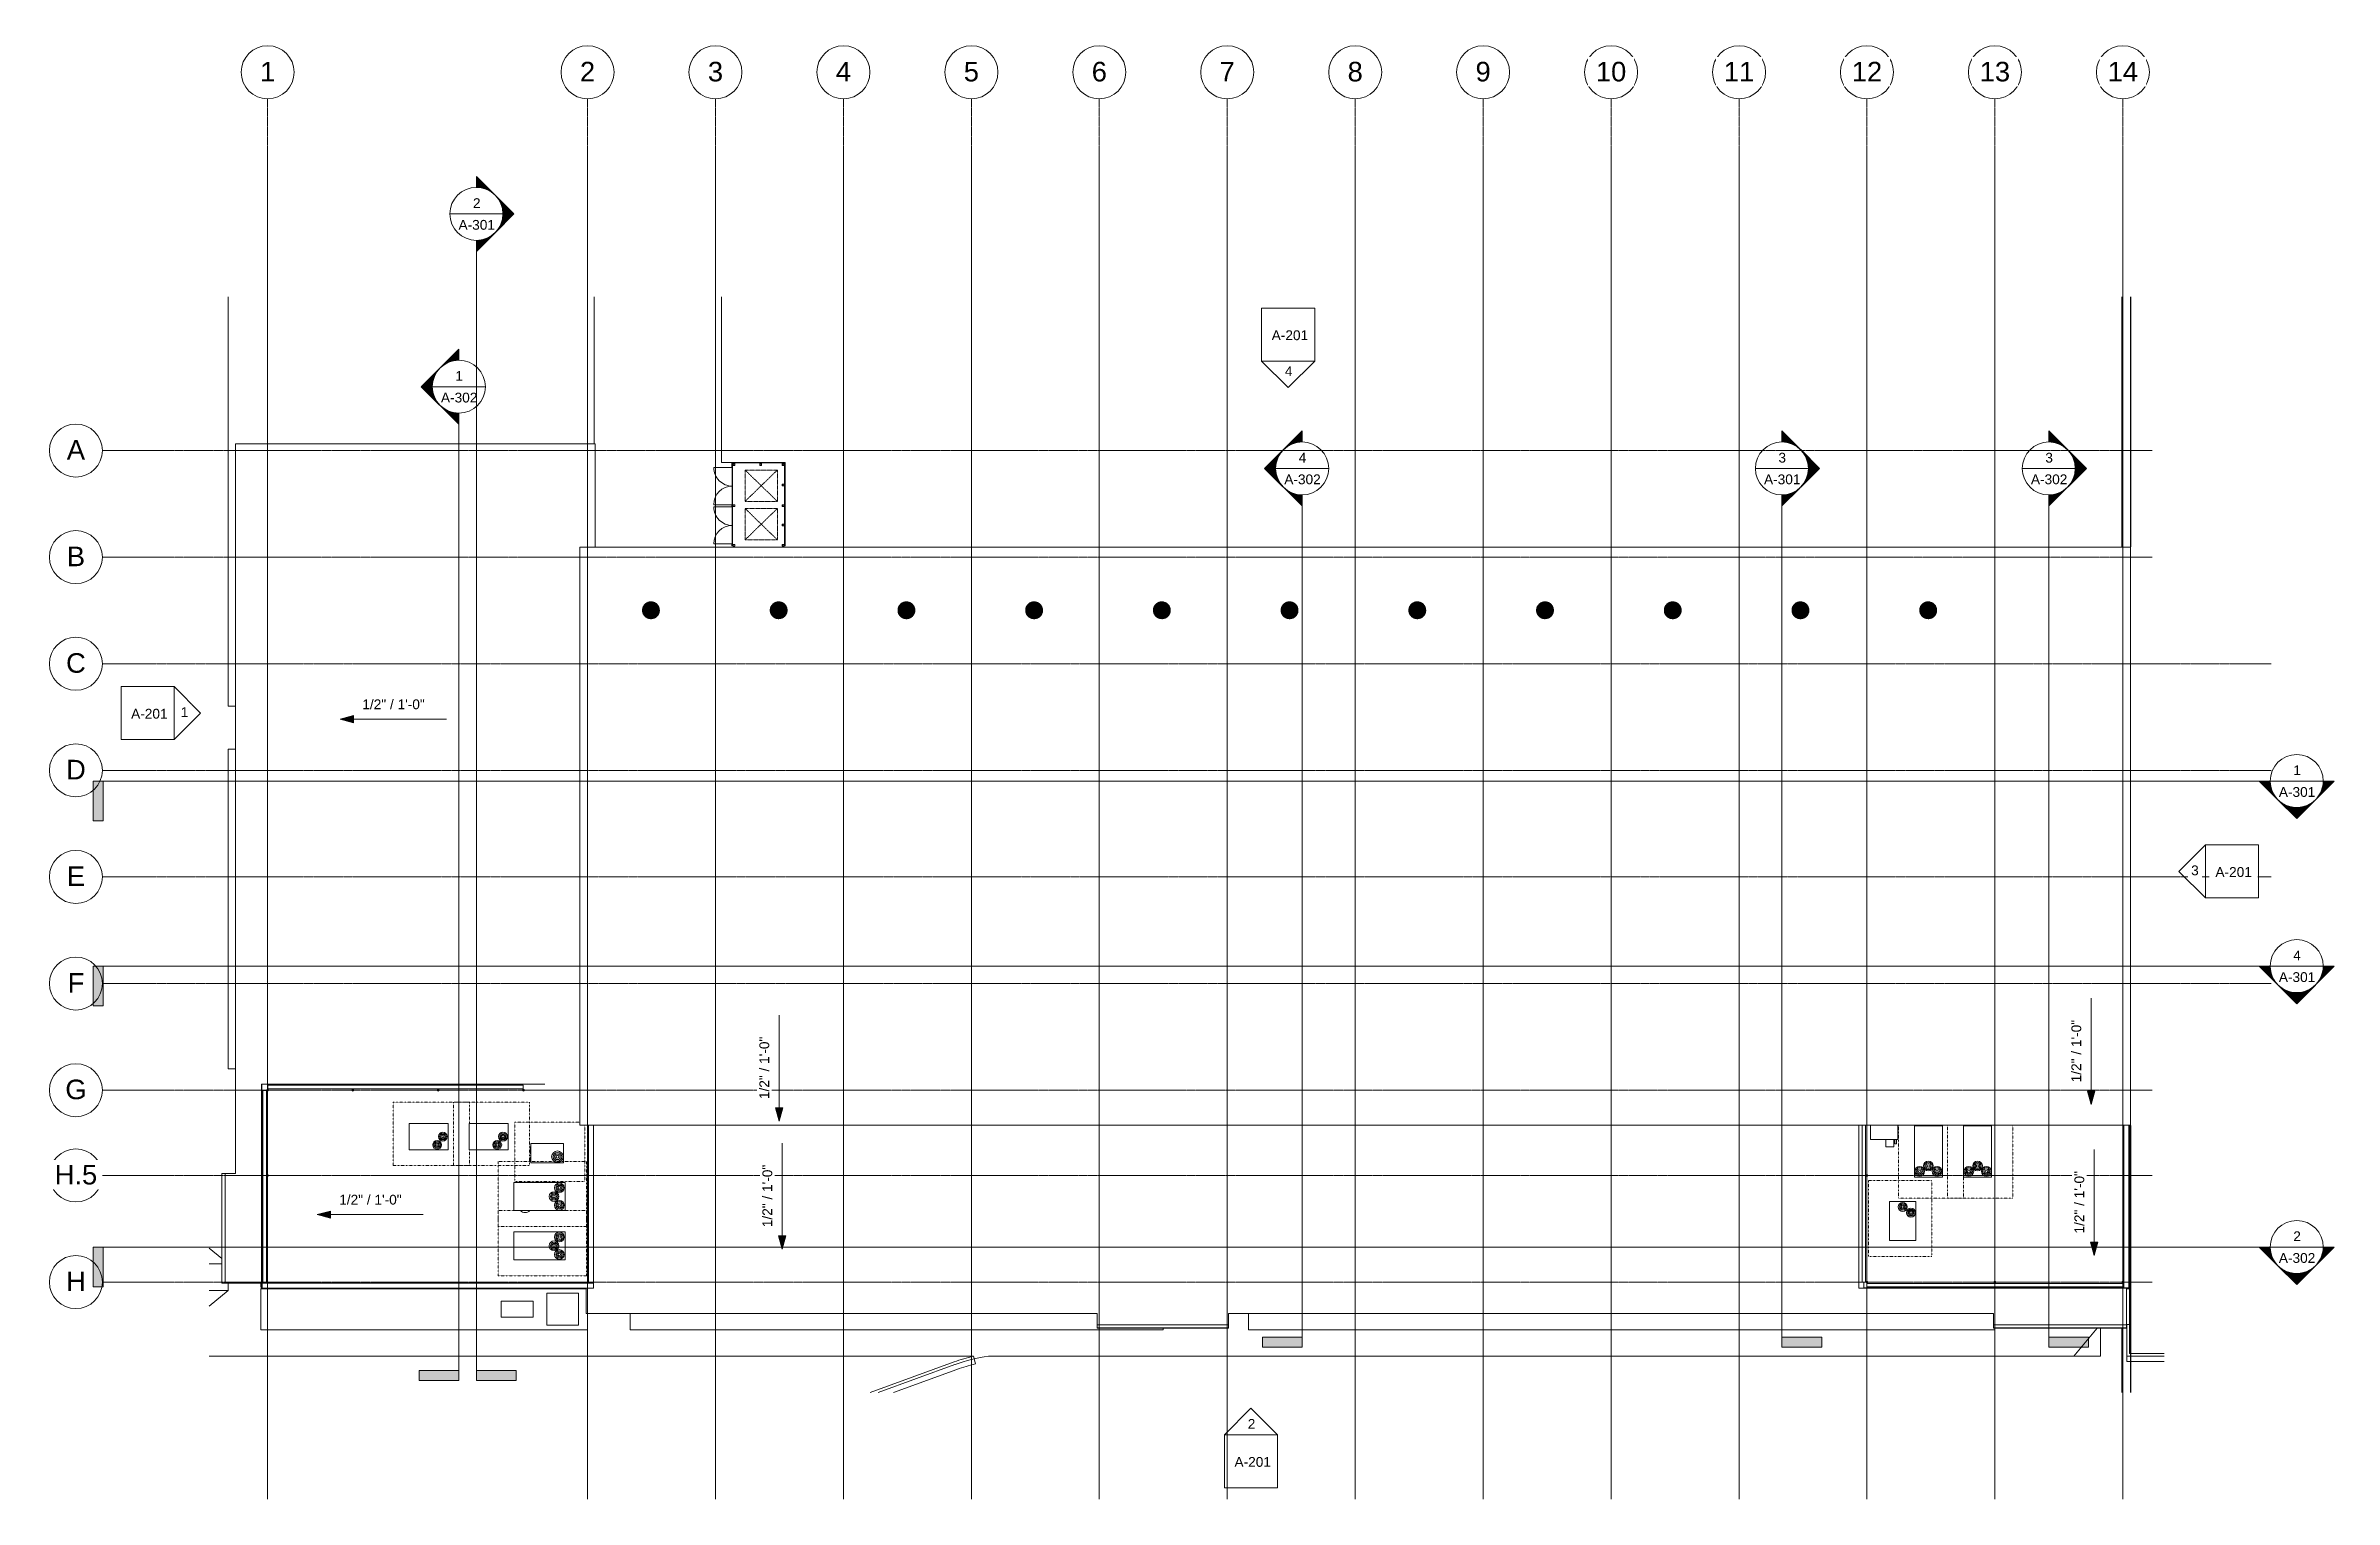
# Model space of a CAD drawing. Header units: inches. Extents: x 21571 to 32399, y -23276 to -19987.
# Drawn here: x 21571 to 26749, y -23276 to -19987 of the extents above; entities that cross this region are included whole.
import ezdxf

# ---------------------------------------------------------------- set-up
doc = ezdxf.new("R2010")
doc.units = ezdxf.units.IN
doc.header["$MEASUREMENT"] = 0
for name, pattern in [('Dash dot', [0.625, 0.25, -0.1875, 0, -0.1875]), ('Grid Line 1_2_', [0.875, 0.5, -0.125, 0.125, -0.125]), ('Hidden', [0.28125, 0.1875, -0.09375]), ('Hidden 1_8_', [0.1875, 0.125, -0.0625])]:
    doc.linetypes.add(name, pattern=pattern)
for name, color, linetype, lineweight in [('A-DETL-HDLN', 90, 'Hidden 1_8_', 9), ('A-DOOR', 31, 'Continuous', 9), ('A-FLOR-OTLN', 90, 'Continuous', 9), ('A-GENM', 13, 'Continuous', 9), ('A-GLAZ-CWMG', 51, 'Continuous', 9), ('A-PROP-SBCK', 71, 'Hidden', 25), ('A-ROOF', 132, 'Continuous', 9), ('A-ROOF-OTLN', 132, 'Continuous', 9), ('C-BLDG-PADS', 91, 'Continuous', 9), ('C-TOPO', 7, 'Continuous', 9), ('Conc', 7, 'Continuous', 9), ('E-ELEC-EQPM', 71, 'Continuous', 9), ('EOP-PR', 4, 'Continuous', 9), ('G-ANNO-DIMS', 111, 'Continuous', 9), ('G-ANNO-SYMB', 111, 'Continuous', 9), ('L-SITE-WALL', 31, 'Continuous', 9), ('M-EQPM', 50, 'Continuous', 9), ('M-HVAC-DUCT-ANNO', 70, 'Continuous', 9), ('S-BEAM', 12, 'Continuous', 9), ('S-COLS', 52, 'Continuous', 9), ('S-GRID', 1, 'Continuous', 9), ('S-GRID-IDEN', 1, 'Continuous', 9)]:
    doc.layers.add(name, color=color, linetype=linetype, lineweight=lineweight)
doc.styles.add('Arial', font='arial.ttf', dxfattribs={"height": 44.258982})
doc.styles.add('Arial_1', font='arial.ttf', dxfattribs={"height": 22.129491})

msp = doc.modelspace()

# ---------------------------------------------------------------- texts
at = {"layer": 'G-ANNO-DIMS', "char_height": 22.129, "width": 168.21, "attachment_point": 1, "line_spacing_factor": 0.938532, "style": 'Arial_1', "bg_fill": 3, "box_fill_scale": 1.25, "bg_fill_color": 0, "bg_fill_transparency": 0}
for insert in [(22286.8, -21465.8), (22234.5, -22586.8)]:
    msp.add_mtext('1/2" / 1\'-0"', dxfattribs=dict(at, insert=insert))
at = {"layer": 'G-ANNO-SYMB', "attachment_point": 2, "line_spacing_factor": 0.938532, "style": 'Arial_1'}
for s, insert, char_height, width in [('2', (22545.7, -20331.7), 22.1, 20.52), ('A-301', (22545.7, -20380.8), 22.13, 98.28), ('1', (22505.9, -20722.7), 22.1, 20.52), ('A-302', (22505.9, -20771.7), 22.13, 98.28), ('4', (24414.2, -20907.7), 22.1, 20.52), ('3', (25499.7, -20907.7), 22.1, 20.52), ('3', (26103.6, -20907.7), 22.1, 20.52), ('A-302', (24414.2, -20956.7), 22.13, 98.28), ('A-301', (25499.7, -20956.7), 22.13, 98.28), ('A-302', (26103.6, -20956.7), 22.13, 98.28), ('1', (26664.6, -21615.1), 22.1, 20.52), ('A-301', (26664.6, -21664.2), 22.13, 98.28), ('4', (26664.6, -22034), 22.1, 20.52), ('A-301', (26664.6, -22083.1), 22.13, 98.28), ('2', (26664.6, -22669.6), 22.1, 20.52), ('A-302', (26664.6, -22718.7), 22.13, 98.28)]:
    msp.add_mtext(s, dxfattribs=dict(at, insert=insert, char_height=char_height, width=width))

# ---------------------------------------------------------------- blocks, each defined once
blk = doc.blocks.new('turbine vent - turbine vent-625927-Roof Plan')
at = {"layer": 'A-GENM'}
for points in [[(25829.9, -21283.1), (25829.9, -21245.1), (25827.1, -21245.3), (25823.7, -21246.1), (25820.9, -21247.4), (25818.4, -21249.1), (25816.9, -21250.2), (25814.7, -21252.6), (25813.5, -21254.5), (25812.3, -21256.9), (25811.6, -21259), (25811.1, -21262), (25810.9, -21264.1), (25811.1, -21266.5), (25811.9, -21270.1), (25812.5, -21271.7), (25813.6, -21273.8), (25815.5, -21276.4), (25816.5, -21277.4), (25819, -21279.6), (25820.8, -21280.7), (25823.9, -21282.1), (25826.4, -21282.7), (25828.3, -21282.9)], [(25829.9, -21283.1), (25833.4, -21282.7), (25836.8, -21281.7), (25838.9, -21280.7), (25841, -21279.4), (25843.9, -21276.8), (25845, -21275.6), (25846.5, -21273.2), (25847.5, -21271.1), (25848.2, -21269.1), (25848.7, -21267), (25848.9, -21264.1), (25848.7, -21261.6), (25848, -21258.5), (25846.9, -21255.8), (25846.2, -21254.4), (25844.8, -21252.3), (25842.2, -21249.7), (25841, -21248.7), (25838.7, -21247.3), (25835.6, -21246), (25832.5, -21245.3), (25829.9, -21245.1), (25829.9, -21282.9)]]:
    blk.add_hatch(color=256, dxfattribs=at).paths.add_polyline_path(points, flags=0)
at = {"layer": 'A-GENM', "flags": 128}
for points in [[(25829.9, -21245.1), (25829.1, -21245.1), (25828.4, -21245.1), (25827.6, -21245.2), (25826.9, -21245.3), (25826.1, -21245.5), (25825.4, -21245.6), (25824.6, -21245.8), (25823.9, -21246), (25823.2, -21246.3), (25822.5, -21246.6), (25821.8, -21246.9), (25821.1, -21247.2), (25820.5, -21247.6), (25819.8, -21248), (25819.2, -21248.4), (25818.5, -21248.8), (25817.9, -21249.3), (25817.4, -21249.8), (25816.8, -21250.3), (25816.3, -21250.8), (25815.7, -21251.4), (25815.3, -21252), (25814.8, -21252.6), (25814.3, -21253.2), (25813.9, -21253.8), (25813.5, -21254.5), (25813.1, -21255.1), (25812.8, -21255.8), (25812.5, -21256.5), (25812.2, -21257.2), (25811.9, -21257.9), (25811.7, -21258.6), (25811.5, -21259.4), (25811.3, -21260.1), (25811.2, -21260.8), (25811.1, -21261.6), (25811, -21262.4), (25810.9, -21263.1), (25810.9, -21263.9), (25810.9, -21264.6), (25810.9, -21265.4), (25811, -21266.1), (25811.1, -21266.9), (25811.2, -21267.7), (25811.4, -21268.4), (25811.6, -21269.1), (25811.8, -21269.9), (25812, -21270.6), (25812.3, -21271.3), (25812.6, -21272), (25812.9, -21272.7), (25813.3, -21273.3), (25813.7, -21274), (25814.1, -21274.6), (25814.5, -21275.3), (25815, -21275.9), (25815.5, -21276.5), (25816, -21277), (25816.5, -21277.6), (25817.1, -21278.1), (25817.6, -21278.6), (25818.2, -21279.1), (25818.8, -21279.5), (25819.5, -21280), (25820.1, -21280.4), (25820.8, -21280.7), (25821.4, -21281.1), (25822.1, -21281.4), (25822.8, -21281.7), (25823.5, -21282), (25824.3, -21282.2), (25825, -21282.4), (25825.7, -21282.6), (25826.5, -21282.8), (25827.2, -21282.9), (25828, -21283), (25828.7, -21283), (25829.5, -21283.1), (25829.9, -21283.1)], [(25829.9, -21283.1), (25830.6, -21283.1), (25831.4, -21283), (25832.2, -21282.9), (25832.9, -21282.8), (25833.7, -21282.7), (25834.4, -21282.5), (25835.1, -21282.3), (25835.9, -21282.1), (25836.6, -21281.9), (25837.3, -21281.6), (25838, -21281.3), (25838.7, -21280.9), (25839.3, -21280.6), (25840, -21280.2), (25840.6, -21279.8), (25841.2, -21279.3), (25841.8, -21278.9), (25842.4, -21278.4), (25843, -21277.9), (25843.5, -21277.3), (25844, -21276.8), (25844.5, -21276.2), (25845, -21275.6), (25845.5, -21275), (25845.9, -21274.3), (25846.3, -21273.7), (25846.6, -21273), (25847, -21272.4), (25847.3, -21271.7), (25847.6, -21271), (25847.9, -21270.3), (25848.1, -21269.5), (25848.3, -21268.8), (25848.5, -21268.1), (25848.6, -21267.3), (25848.7, -21266.6), (25848.8, -21265.8), (25848.9, -21265), (25848.9, -21264.3), (25848.9, -21263.5), (25848.8, -21262.8), (25848.8, -21262), (25848.7, -21261.2), (25848.6, -21260.5), (25848.4, -21259.8), (25848.2, -21259), (25848, -21258.3), (25847.7, -21257.6), (25847.5, -21256.9), (25847.2, -21256.2), (25846.8, -21255.5), (25846.5, -21254.8), (25846.1, -21254.2), (25845.7, -21253.5), (25845.2, -21252.9), (25844.8, -21252.3), (25844.3, -21251.7), (25843.8, -21251.1), (25843.3, -21250.6), (25842.7, -21250.1), (25842.1, -21249.6), (25841.6, -21249.1), (25840.9, -21248.6), (25840.3, -21248.2), (25839.7, -21247.8), (25839, -21247.4), (25838.3, -21247.1), (25837.7, -21246.7), (25837, -21246.4), (25836.3, -21246.2), (25835.5, -21245.9), (25834.8, -21245.7), (25834.1, -21245.5), (25833.3, -21245.4), (25832.6, -21245.3), (25831.8, -21245.2), (25831.1, -21245.1), (25830.3, -21245.1), (25829.9, -21245.1)]]:
    blk.add_lwpolyline(points, dxfattribs=at)
blk = doc.blocks.new('Carrier_48TC_Standard_Efficiency_Gas_Heat_Electric_Cooling_Packaged_Rooftop_Unit_3_to_15_nominal_tons - 15 ton 48TC__16-873539-Roof Plan')
at = {"layer": 'M-EQPM', "linetype": 'Dash dot'}
for p, q in [((-105.9, -79.7), (-105.9, 67.7)), ((-105.9, 67.7), (59.6, 67.7)), ((59.6, -79.7), (-105.9, -79.7))]:
    blk.add_line(p, q, dxfattribs=at)
at = {"layer": 'M-EQPM'}
for p, q in [((57.9, 31.7), (-57.9, 31.7)), ((-57.9, 31.7), (-57.9, -31.7)), ((57.9, -31.7), (57.9, 31.7)), ((58.1, 27.3), (57.9, 27.3)), ((57.9, 15.4), (58.1, 15.4)), ((58.1, 10.3), (57.9, 10.3)), ((57.9, 9.3), (58.1, 9.3)), ((58.1, 6.7), (57.9, 6.7)), ((58.1, 27.3), (58.1, 15.4)), ((58.1, 9.3), (58.1, 10.3)), ((58.1, 10.3), (58.1, 9.3)), ((58.1, 6.7), (58.1, -25.1)), ((-57.9, -31.7), (57.9, -31.7)), ((57.9, -25.1), (58.1, -25.1))]:
    blk.add_line(p, q, dxfattribs=at)
for centre, radius in [((-44.9, 19.7), 11), ((-44.9, 19.7), 8.25), ((-44.9, 19.7), 5.5), ((-44.9, 19.7), 2.75), ((-32.9, 0), 11), ((-32.9, 0), 8.25), ((-32.9, 0), 5.5), ((-32.9, 0), 2.75), ((-44.9, -19.7), 11), ((-44.9, -19.7), 8.25), ((-44.9, -19.7), 5.5), ((-44.9, -19.7), 2.75)]:
    blk.add_circle(centre, radius, dxfattribs=at)
blk = doc.blocks.new('Rectangular Mullion - Rectangular Mullion 1-827989-Roof Plan')
at = {"layer": 'A-GLAZ-CWMG'}
blk.add_line((26285.5, -22799.4), (26278.4, -22799.4), dxfattribs=at)
blk = doc.blocks.new('Rectangular Mullion - Rectangular Mullion 1-827988-Roof Plan')
at = {"layer": 'A-GLAZ-CWMG'}
for p, q in [((26285.5, -22797.4), (26284, -22797.4)), ((26285.5, -22796.4), (26285.5, -22797.4))]:
    blk.add_line(p, q, dxfattribs=at)
blk = doc.blocks.new('Rectangular Mullion - Rectangular Mullion 1-769201-Roof Plan')
at = {"layer": 'A-GLAZ-CWMG'}
blk.add_line((26285.5, -22724), (26285.5, -22760.2), dxfattribs=at)
blk = doc.blocks.new('Rectangular Mullion - Rectangular Mullion 1-779532-Roof Plan')
at = {"layer": 'A-GLAZ-CWMG'}
for p, q in [((26284, -22687.9), (26285.5, -22687.9)), ((26285.5, -22687.9), (26285.5, -22724))]:
    blk.add_line(p, q, dxfattribs=at)
blk = doc.blocks.new('Rectangular Mullion - Rectangular Mullion 1-1006469-Roof Plan')
at = {"layer": 'A-GLAZ-CWMG'}
for p, q in [((22057.5, -22795.4), (22057.5, -22786.7)), ((22059, -22795.4), (22057.5, -22795.4)), ((22059.9, -22795.4), (22059.3, -22795.4))]:
    blk.add_line(p, q, dxfattribs=at)
blk = doc.blocks.new('HSS-Round Hollow Structural Section-Column - HSS4X0_220-947151-Roof Plan')
at = {"layer": 'S-COLS'}
for radius, start, end in [(2, 0, 180), (2, 180, 0), (1.8, 0, 180), (1.8, 180, 0)]:
    blk.add_arc((0, 0), radius, start, end, dxfattribs=at)
blk = doc.blocks.new('Girt_C - 8_D-947122-Roof Plan')
at = {"layer": 'S-BEAM'}
for p, q in [((22651.1, -22339.1), (22073.1, -22339.1)), ((22073.1, -22339.2), (22073.1, -22339.1)), ((22073.1, -22346.9), (22073.1, -22339.2)), ((22073.1, -22347.1), (22073.1, -22346.9)), ((22073.1, -22347.1), (22651.1, -22347.1)), ((22651.1, -22339.1), (22651.1, -22339.2)), ((22651.1, -22339.2), (22651.1, -22346.9)), ((22651.1, -22346.9), (22651.1, -22347.1))]:
    blk.add_line(p, q, dxfattribs=at)
blk = doc.blocks.new('Girt_C - 8_D-948458-Roof Plan')
at = {"layer": 'S-BEAM'}
for p, q in [((22061.6, -22350.6), (22061.6, -22786.7)), ((22061.6, -22350.6), (22061.8, -22350.6)), ((22061.8, -22350.6), (22069.5, -22350.6)), ((22069.5, -22350.6), (22069.6, -22350.6)), ((22069.6, -22786.7), (22069.6, -22350.6))]:
    blk.add_line(p, q, dxfattribs=at)
blk = doc.blocks.new('Carrier_48TC_Standard_Efficiency_Gas_Heat_Electric_Cooling_Packaged_Rooftop_Unit_3_to_15_nominal_tons - 15 ton 48TC__16-V1-Roof Plan')
at = {"layer": 'M-EQPM', "linetype": 'Dash dot'}
for p, q in [((-105.9, -79.7), (-105.9, 67.7)), ((-105.9, 67.7), (93.9, 67.7)), ((93.9, 67.7), (93.9, -79.7)), ((93.9, -79.7), (-105.9, -79.7))]:
    blk.add_line(p, q, dxfattribs=at)
at = {"layer": 'M-EQPM'}
for p, q in [((57.9, 31.7), (-57.9, 31.7)), ((-57.9, 31.7), (-57.9, -31.7)), ((57.9, -31.7), (57.9, 31.7)), ((58.1, 27.3), (57.9, 27.3)), ((57.9, 15.4), (58.1, 15.4)), ((58.1, 10.3), (57.9, 10.3)), ((57.9, 9.3), (58.1, 9.3)), ((58.1, 6.7), (57.9, 6.7)), ((58.1, 27.3), (58.1, 15.4)), ((58.1, 9.3), (58.1, 10.3)), ((58.1, 10.3), (58.1, 9.3)), ((58.1, 6.7), (58.1, -25.1)), ((-57.9, -31.7), (57.9, -31.7)), ((57.9, -25.1), (58.1, -25.1))]:
    blk.add_line(p, q, dxfattribs=at)
for centre, radius in [((-44.9, 19.7), 11), ((-44.9, 19.7), 8.25), ((-44.9, 19.7), 5.5), ((-44.9, 19.7), 2.75), ((-32.9, 0), 11), ((-32.9, 0), 8.25), ((-32.9, 0), 5.5), ((-32.9, 0), 2.75), ((-44.9, -19.7), 11), ((-44.9, -19.7), 8.25), ((-44.9, -19.7), 5.5), ((-44.9, -19.7), 2.75)]:
    blk.add_circle(centre, radius, dxfattribs=at)
blk = doc.blocks.new('Carrier_48TC_Standard_Efficiency_Gas_Heat_Electric_Cooling_Packaged_Rooftop_Unit_3_to_15_nominal_tons - 7_5 ton 48TC__08-873531-Roof Plan')
at = {"layer": 'M-EQPM', "linetype": 'Dash dot'}
for p, q in [((-92.1, 29.7), (-92.1, 65.7)), ((-92.1, 65.7), (80.1, 65.7)), ((80.1, 65.7), (80.1, -77.8)), ((-92.1, -77.8), (-92.1, -29.8)), ((80.1, -77.8), (-92.1, -77.8))]:
    blk.add_line(p, q, dxfattribs=at)
at = {"layer": 'M-EQPM'}
for p, q in [((44.1, 29.7), (-44.1, 29.7)), ((-44.1, 29.7), (-44.1, -29.8)), ((44.1, -29.8), (44.1, 29.7)), ((44.2, 24.7), (44.1, 24.7)), ((44.1, 12.1), (44.2, 12.1)), ((44.2, 8.1), (44.1, 8.1)), ((44.1, 7.1), (44.2, 7.1)), ((44.2, 4.9), (44.1, 4.9)), ((44.2, 24.7), (44.2, 12.1)), ((44.2, 7.1), (44.2, 8.1)), ((44.2, 8.1), (44.2, 7.1)), ((44.2, 4.9), (44.2, -23.5)), ((-44.1, -29.8), (44.1, -29.8)), ((44.1, -23.5), (44.2, -23.5))]:
    blk.add_line(p, q, dxfattribs=at)
for centre, radius in [((-32.1, 0), 10), ((-32.1, 0), 7.5), ((-32.1, 0), 5), ((-32.1, 0), 2.5), ((-19.1, 18.7), 10), ((-19.1, 18.7), 7.5), ((-19.1, 18.7), 5), ((-19.1, 18.7), 2.5)]:
    blk.add_circle(centre, radius, dxfattribs=at)
blk = doc.blocks.new('Carrier_48TC_Standard_Efficiency_Gas_Heat_Electric_Cooling_Packaged_Rooftop_Unit_3_to_15_nominal_tons - 7_5 ton 48TC__08-V2-Roof Plan')
at = {"layer": 'M-EQPM', "linetype": 'Dash dot'}
for p, q in [((-92.1, -77.8), (-92.1, 65.7)), ((-92.1, 65.7), (80.1, 65.7)), ((80.1, 65.7), (80.1, -77.8)), ((80.1, -77.8), (-92.1, -77.8))]:
    blk.add_line(p, q, dxfattribs=at)
at = {"layer": 'M-EQPM'}
for p, q in [((44.1, 29.7), (-44.1, 29.7)), ((-44.1, 29.7), (-44.1, -29.8)), ((44.1, -29.8), (44.1, 29.7)), ((44.2, 24.7), (44.1, 24.7)), ((44.1, 12.1), (44.2, 12.1)), ((44.2, 8.1), (44.1, 8.1)), ((44.1, 7.1), (44.2, 7.1)), ((44.2, 4.9), (44.1, 4.9)), ((44.2, 24.7), (44.2, 12.1)), ((44.2, 7.1), (44.2, 8.1)), ((44.2, 8.1), (44.2, 7.1)), ((44.2, 4.9), (44.2, -23.5)), ((-44.1, -29.8), (44.1, -29.8)), ((44.1, -23.5), (44.2, -23.5))]:
    blk.add_line(p, q, dxfattribs=at)
for centre, radius in [((-32.1, 0), 10), ((-32.1, 0), 7.5), ((-32.1, 0), 5), ((-32.1, 0), 2.5), ((-19.1, 18.7), 10), ((-19.1, 18.7), 7.5), ((-19.1, 18.7), 5), ((-19.1, 18.7), 2.5)]:
    blk.add_circle(centre, radius, dxfattribs=at)
blk = doc.blocks.new('Carrier_48TC_Standard_Efficiency_Gas_Heat_Electric_Cooling_Packaged_Rooftop_Unit_3_to_15_nominal_tons - 5 ton 48TC__06-873527-Roof Plan')
at = {"layer": 'M-EQPM', "linetype": 'Dash dot'}
for p, q in [((-85.2, -63.6), (-85.2, 64)), ((-85.2, 64), (73.2, 64)), ((73.2, 64), (73.2, -70)), ((73.2, -70), (-74, -70))]:
    blk.add_line(p, q, dxfattribs=at)
at = {"layer": 'M-EQPM'}
for p, q in [((37.2, 22), (-37.2, 22)), ((-37.2, 22), (-37.2, -22)), ((37.2, -22), (37.2, 22)), ((37.3, 19.7), (37.2, 19.7)), ((37.2, 9.2), (37.3, 9.2)), ((37.3, 5.3), (37.2, 5.3)), ((37.2, 4.2), (37.3, 4.2)), ((37.3, 1.4), (37.2, 1.4)), ((37.3, 19.7), (37.3, 9.2)), ((37.3, 4.2), (37.3, 5.3)), ((37.3, 5.3), (37.3, 4.2)), ((37.3, 1.4), (37.3, -15.4)), ((-37.2, -22), (37.2, -22)), ((37.2, -15.4), (37.3, -15.4))]:
    blk.add_line(p, q, dxfattribs=at)
for radius in [13, 9.75, 6.5, 3.25]:
    blk.add_circle((-23.2, 8), radius, dxfattribs=at)
blk = doc.blocks.new('Carrier_48TC_Standard_Efficiency_Gas_Heat_Electric_Cooling_Packaged_Rooftop_Unit_3_to_15_nominal_tons - 10 ton 48TC__12-873535-Roof Plan')
at = {"layer": 'M-EQPM', "linetype": 'Dash dot'}
for p, q in [((-92.1, -77.8), (-92.1, 65.7)), ((-92.1, 65.7), (80.1, 65.7)), ((80.1, 65.7), (80.1, -77.8)), ((80.1, -77.8), (-92.1, -77.8))]:
    blk.add_line(p, q, dxfattribs=at)
at = {"layer": 'M-EQPM'}
for p, q in [((44.1, 29.7), (-44.1, 29.7)), ((-44.1, 29.7), (-44.1, -29.8)), ((44.1, -29.8), (44.1, 29.7)), ((44.2, 24.7), (44.1, 24.7)), ((44.1, 12.1), (44.2, 12.1)), ((44.2, 8.1), (44.1, 8.1)), ((44.1, 7.1), (44.2, 7.1)), ((44.2, 4.9), (44.1, 4.9)), ((44.2, 24.7), (44.2, 12.1)), ((44.2, 7.1), (44.2, 8.1)), ((44.2, 8.1), (44.2, 7.1)), ((44.2, 4.9), (44.2, -23.5)), ((-44.1, -29.8), (44.1, -29.8)), ((44.1, -23.5), (44.2, -23.5))]:
    blk.add_line(p, q, dxfattribs=at)
for centre, radius in [((-32.1, 0), 10), ((-32.1, 0), 7.5), ((-32.1, 0), 5), ((-32.1, 0), 2.5), ((-19.1, 18.7), 10), ((-19.1, 18.7), 7.5), ((-19.1, 18.7), 5), ((-19.1, 18.7), 2.5)]:
    blk.add_circle(centre, radius, dxfattribs=at)
blk = doc.blocks.new('he3xrtf - 115 V Single Phase-880047-Roof Plan')
at = {"layer": 'M-EQPM', "lineweight": 15}
for p, q in [((4.1, 31.2), (-28.6, 31.2)), ((-28.6, 31.2), (-28.6, -31.2)), ((-45.4, -4), (-28.6, -4)), ((-45.4, -4), (-45.4, -22)), ((-28.6, -22), (-45.4, -22)), ((-38.7, -27.8), (-38.7, -23.8)), ((-28.6, -23.8), (-38.7, -23.8)), ((-38.7, -27.8), (-28.6, -27.8)), ((-28.6, -4), (-28.6, -22)), ((-28.6, -31.2), (4.1, -31.2))]:
    blk.add_line(p, q, dxfattribs=at)
blk = doc.blocks.new('Girt_C - 8_D-947499-Roof Plan')
at = {"layer": 'S-BEAM'}
for p, q in [((26270.4, -22787.3), (25691.4, -22787.3)), ((25691.4, -22787.5), (25691.4, -22787.3)), ((25691.4, -22795.1), (25691.4, -22787.5)), ((25691.4, -22795.3), (25691.4, -22795.1)), ((25691.4, -22795.3), (26270.4, -22795.3)), ((26270.4, -22787.3), (26270.4, -22787.5)), ((26270.4, -22787.5), (26270.4, -22795.1)), ((26270.4, -22795.1), (26270.4, -22795.3))]:
    blk.add_line(p, q, dxfattribs=at)
blk = doc.blocks.new('Girt_C - 8_D-948025-Roof Plan')
at = {"layer": 'S-BEAM'}
for p, q in [((25680.4, -22429.1), (25680.4, -22784.3)), ((25688.4, -22784.3), (25688.4, -22429.1)), ((25680.6, -22784.3), (25680.4, -22784.3)), ((25688.2, -22784.3), (25680.6, -22784.3)), ((25688.4, -22784.3), (25688.2, -22784.3))]:
    blk.add_line(p, q, dxfattribs=at)
blk = doc.blocks.new('dumpster door - one-1001559-Roof Plan')
at = {"layer": 'A-DOOR'}
h = blk.add_hatch(dxfattribs=at)
h.set_pattern_fill('FP_1', color=256, style=0, pattern_type=2)
h.set_pattern_definition([(270, (0, 0), (-8, -5e-16), [])])
h.paths.add_polyline_path([(42, 0.5), (-42, 0.5), (-42, -0.5), (42, -0.5)], flags=0)
for p, q in [((-42, 0.5), (42, 0.5)), ((-42, -0.5), (-42, 0.5)), ((-42, 0), (-42, -42)), ((42, 0.5), (42, -0.5)), ((42, 0), (42, -42)), ((42, -0.5), (-42, -0.5))]:
    blk.add_line(p, q, dxfattribs=at)
for centre, start, end in [((-42, 0), 270, 0), ((42, 0), 180, 270)]:
    blk.add_arc(centre, 42, start, end, dxfattribs=at)
blk = doc.blocks.new('HSS-Hollow Structural Section-Column - HSS4X4X1_4-1001889-Roof Plan')
at = {"layer": 'S-COLS'}
for p, q in [((-2, -1.534), (-2, 1.534)), ((-1.767, 1.534), (-1.767, -1.534)), ((-1.534, 2), (1.534, 2)), ((1.534, 1.767), (-1.534, 1.767)), ((1.767, -1.534), (1.767, 1.534)), ((2, 1.534), (2, -1.534)), ((-1.534, -1.767), (1.534, -1.767)), ((1.534, -2), (-1.534, -2))]:
    blk.add_line(p, q, dxfattribs=at)
for centre, radius, start, end in [((-1.534, 1.534), 0.466, 90, 180), ((-1.534, 1.534), 0.233, 90, 180), ((1.534, 1.534), 0.466, 360, 90), ((1.534, 1.534), 0.233, 360, 90), ((-1.534, -1.534), 0.466, 180, 270), ((-1.534, -1.534), 0.233, 180, 270), ((1.534, -1.534), 0.466, 270, 360), ((1.534, -1.534), 0.233, 270, 360)]:
    blk.add_arc(centre, radius, start, end, dxfattribs=at)
blk = doc.blocks.new('Transformer-Dry-Type-Siemens - 6x6x6-1004770-Roof Plan')
at = {"layer": 'E-ELEC-EQPM'}
for p, q in [((36, 36), (-36, 36)), ((-36, 36), (-36, -36)), ((36, -36), (36, 36)), ((-36, -36), (36, -36))]:
    blk.add_line(p, q, dxfattribs=at)
blk = doc.blocks.new('Transformer-Dry-Type-Siemens - 6x3x6-1005805-Roof Plan')
at = {"layer": 'E-ELEC-EQPM'}
for p, q in [((36, 18), (-36, 18)), ((-36, 18), (-36, -18)), ((36, -18), (36, 18)), ((-36, -18), (36, -18))]:
    blk.add_line(p, q, dxfattribs=at)
blk = doc.blocks.new('Grid - Grid Head - Circle-14747-Roof Plan')
at = {"layer": 'S-GRID-IDEN'}
blk.add_circle((0, 0), 0.25, dxfattribs=at)
blk = doc.blocks.new('Section - 3_32_ x 3_8_-18514-Roof Plan')
at = {"layer": 'G-ANNO-SYMB'}
blk.add_hatch(color=256, dxfattribs=at).paths.add_polyline_path([(0, 0.375), (0, 0), (-0.09375, 0), (-0.09375, 0.375)], flags=0)
for p, q in [((0, 0.375), (-0.09375, 0.375)), ((-0.09375, 0.375), (-0.09375, 0)), ((0, 0), (0, 0.375)), ((-0.09375, 0), (0, 0))]:
    blk.add_line(p, q, dxfattribs=at)
blk = doc.blocks.new('Section - Section Head - Filled-1526-Roof Plan')
at = {"layer": 'G-ANNO-SYMB'}
h = blk.add_hatch(color=256, dxfattribs=at)
edge = h.paths.add_edge_path(flags=0)
edge.add_line((-0.427, 0.177), (-0.25, 0.354))
edge.add_line((-0.25, 0.354), (-0.25, 0.25))
edge.add_arc((-0.25, 0), 0.25, 90, 135)
h = blk.add_hatch(color=256, dxfattribs=at)
edge = h.paths.add_edge_path(flags=0)
edge.add_arc((-0.25, 0), 0.25, 45, 90)
edge.add_line((-0.25, 0.25), (-0.25, 0.354))
edge.add_line((-0.25, 0.354), (-0.073, 0.177))
h = blk.add_hatch(color=256, dxfattribs=at)
edge = h.paths.add_edge_path(flags=0)
edge.add_arc((-0.25, 0), 0.25, 137.9216, 180)
edge.add_line((-0.5, 0), (-0.604, 0))
edge.add_line((-0.604, 0), (-0.436, 0.168))
h = blk.add_hatch(color=256, dxfattribs=at)
edge = h.paths.add_edge_path(flags=0)
edge.add_line((-0.064, 0.168), (0.104, 0))
edge.add_line((0.104, 0), (0, 0))
edge.add_arc((-0.25, 0), 0.25, 0, 42.0784)
for p, q in [((-0.25, 0.354), (-0.604, 0)), ((-0.25, 0.354), (-0.427, 0.177)), ((-0.25, 0.354), (0.104, 0)), ((-0.25, 0.25), (-0.25, 0.354)), ((-0.073, 0.177), (-0.25, 0.354)), ((-0.25, 0.354), (-0.25, 0.25)), ((-0.436, 0.168), (-0.604, 0)), ((-0.604, 0), (-0.5, 0)), ((0.104, 0), (-0.064, 0.168)), ((0, 0), (0.104, 0)), ((-0.5, 0), (-0.604, 0)), ((0, 0), (0.104, 0))]:
    blk.add_line(p, q, dxfattribs=at)
for start, end in [(360, 180), (90, 135), (45, 90), (137.9216, 180), (180, 360), (0, 42.0784)]:
    blk.add_arc((-0.25, 0), 0.25, start, end, dxfattribs=at)
blk = doc.blocks.new('Elevation - Detail Number-93309-Roof Plan')
at = {"layer": 'G-ANNO-SYMB'}
for p, q in [((-0.25, -0.25), (-0.25, 0.25)), ((-0.25, 0.25), (0.25, 0.25)), ((0.25, 0.25), (0.25, -0.25)), ((0.25, -0.25), (-0.25, -0.25))]:
    blk.add_line(p, q, dxfattribs=at)
blk = doc.blocks.new('Elevation - Detail Number-93036-Roof Plan')
at = {"layer": 'G-ANNO-SYMB'}
for p, q in [((0, 0.25), (-0.25, 0)), ((0.25, 0), (0, 0.25)), ((-0.25, 0), (0.25, 0))]:
    blk.add_line(p, q, dxfattribs=at)

# ---------------------------------------------------------------- linework, layer by layer
at = {"layer": 'A-DETL-HDLN'}
for p, q in [((23152.9, -20946.7), (23225.9, -20946.7)), ((23152.9, -21017.7), (23152.9, -20946.7)), ((23152.9, -20946.7), (23225.9, -21017.7)), ((23225.9, -20946.7), (23152.9, -21017.7)), ((23225.9, -20946.7), (23225.9, -21017.7)), ((23225.9, -21017.7), (23152.9, -21017.7)), ((23152.9, -21033.7), (23225.9, -21033.7)), ((23152.9, -21104.7), (23152.9, -21033.7)), ((23152.9, -21033.7), (23225.9, -21104.7)), ((23225.9, -21033.7), (23152.9, -21104.7)), ((23225.9, -21033.7), (23225.9, -21104.7)), ((23225.9, -21104.7), (23152.9, -21104.7))]:
    msp.add_line(p, q, dxfattribs=at)
at = {"layer": 'A-FLOR-OTLN'}
for p, q in [((21968.6, -22730.9), (21940.4, -22707.4)), ((21968.6, -22743.1), (21940.4, -22743.1)), ((21983.2, -22803.1), (21940.4, -22838.7)), ((21983.2, -22803.1), (21940.4, -22803.1)), ((21983.2, -22803.1), (21983.2, -22786.7)), ((26285.5, -22880.1), (26278.4, -22880.1)), ((26212.6, -22888.3), (26159.5, -22952.1)), ((26219.5, -22888.3), (26219.5, -22952.1)), ((26219.5, -22952.1), (26159.5, -22952.1))]:
    msp.add_line(p, q, dxfattribs=at)
at = {"layer": 'A-PROP-SBCK'}
for p, q in [((26268.2, -20555.1), (26268.2, -21121.3)), ((26287.5, -20555.1), (26287.5, -21121.3)), ((26287.5, -22429.1), (26287.5, -23034.1)), ((26268.2, -22888.3), (26268.2, -23034.1))]:
    msp.add_line(p, q, dxfattribs=at)
at = {"layer": 'A-ROOF'}
for p, q in [((22813.8, -20887.1), (22000.1, -20887.1)), ((22000.1, -20887.1), (22000.1, -22538.9)), ((22813.8, -21121.3), (22813.8, -20887.1)), ((26287.8, -21121.3), (22779, -21121.3)), ((22779, -21121.3), (22779, -22429.1)), ((26287.8, -22429.1), (26287.8, -21121.3)), ((22779, -22429.1), (26287.8, -22429.1)), ((22000.1, -22538.9), (21976.1, -22538.9)), ((21976.1, -22538.9), (21976.1, -22786.7)), ((21976.1, -22786.7), (22059, -22786.7)), ((22059.3, -22786.7), (22059.9, -22786.7)), ((22793.4, -22855.8), (22793.4, -22797.9)), ((26278.4, -22797.4), (26278.4, -22797.7)), ((26278.4, -22797.9), (26278.4, -22880.8)), ((22793.4, -22855.8), (23949.2, -22855.8)), ((23949.2, -22855.8), (23949.2, -22880.8)), ((23949.2, -22880.8), (24246.4, -22880.8)), ((24246.4, -22880.8), (24246.4, -22855.8)), ((24246.4, -22855.8), (25977.9, -22855.8)), ((25977.9, -22855.8), (25977.9, -22880.8)), ((25977.9, -22880.8), (26278.4, -22880.8))]:
    msp.add_line(p, q, dxfattribs=at)
at = {"layer": 'A-ROOF-OTLN'}
for p, q in [((21968.6, -22538.9), (21968.6, -22786.7)), ((21968.6, -22538.9), (21976.1, -22538.9)), ((21969.2, -22786.7), (21969.2, -22538.9)), ((21976.1, -22786.7), (21976.1, -22538.9)), ((21976.1, -22786.7), (21968.6, -22786.7)), ((23949.2, -22888.4), (23949.2, -22880.8)), ((24246.4, -22880.9), (23949.2, -22880.9)), ((24246.4, -22880.8), (24246.4, -22888.4)), ((25977.9, -22888.4), (25977.9, -22880.8)), ((26278.4, -22880.9), (25977.9, -22880.9)), ((26278.4, -22880.8), (26278.4, -22888.4)), ((24246.4, -22887.7), (23949.2, -22887.7)), ((23949.2, -22888.4), (24246.4, -22888.4)), ((26278.4, -22887.7), (25977.9, -22887.7)), ((25977.9, -22888.4), (26278.4, -22888.4))]:
    msp.add_line(p, q, dxfattribs=at)
at = {"layer": 'C-BLDG-PADS'}
for p, q in [((26285.4, -22687.9), (26285.4, -22429.1)), ((22057.6, -22795.4), (22057.6, -22799.3)), ((22057.6, -22799.3), (22793.4, -22799.3)), ((26285.4, -22799.3), (26285.4, -22797.4))]:
    msp.add_line(p, q, dxfattribs=at)
at = {"layer": 'C-TOPO'}
for p, q in [((26285.4, -22429.1), (26285.4, -22687.9)), ((22057.6, -22799.3), (22057.6, -22795.4)), ((22057.6, -22799.3), (22793.4, -22799.3)), ((26285.4, -22797.4), (26285.4, -22799.3))]:
    msp.add_line(p, q, dxfattribs=at)
at = {"layer": 'Conc'}
for p, q in [((21983.2, -20555.1), (21983.2, -21481.4)), ((21983.2, -21481.4), (22000.1, -21481.4)), ((21983.2, -21578.2), (22000.1, -21578.2)), ((21983.2, -21578.2), (21983.2, -22301.7)), ((21983.2, -22301.7), (22000.1, -22301.7)), ((22057.5, -22799.4), (22057.5, -22892.1)), ((26285.5, -22799.4), (26285.5, -22946.1)), ((22796.3, -22892.1), (22796.3, -22855.8)), ((22893, -22892.1), (22893, -22855.8)), ((24292.3, -22892.1), (24292.3, -22855.8)), ((26279.5, -22880.1), (26279.5, -22964.1)), ((22057.5, -22892.1), (22796.3, -22892.1)), ((22893, -22892.1), (24099, -22892.1)), ((24099, -22892.1), (24099, -22888.3)), ((24292.3, -22892.1), (25981, -22892.1)), ((25981, -22892.1), (25981, -22888.3)), ((23669.9, -22952.1), (21940.4, -22952.1)), ((26159.5, -22952.1), (23703.9, -22952.1)), ((26364, -22964.1), (26279.5, -22964.1))]:
    msp.add_line(p, q, dxfattribs=at)
at = {"layer": 'EOP-PR'}
for p, q in [((22811.2, -20887.1), (22811.2, -20555.1)), ((23099.2, -20555.1), (23099.2, -20929.3)), ((23099.2, -20929.3), (23123.2, -20929.3)), ((23436.2, -23034.1), (23625.8, -22965)), ((23453.7, -23034.1), (23627.8, -22970.7)), ((23488.8, -23034.1), (23631.9, -22982)), ((23673.9, -22969.6), (23669.9, -22952.1)), ((26279.5, -22952.1), (26364, -22952.1)), ((26285.5, -22946.1), (26364, -22946.1))]:
    msp.add_line(p, q, dxfattribs=at)
for radius, start in [(366, 102.7965), (360, 97.5129), (348, 102.7965)]:
    msp.add_arc((23751, -23309), radius, start, 110, dxfattribs=at)
at = {"layer": 'G-ANNO-SYMB'}
for p, q in [((22484.9, -20367.1), (22604.9, -20367.1)), ((22544.9, -20427.1), (22544.9, -22984.2)), ((22445.2, -20758.1), (22565.2, -20758.1)), ((22505.2, -20818.1), (22505.2, -22984.2)), ((24353.4, -20943.1), (24473.4, -20943.1)), ((25438.9, -20943.1), (25558.9, -20943.1)), ((26042.8, -20943.1), (26162.8, -20943.1)), ((24413.4, -21003.1), (24413.4, -22908.8)), ((25498.9, -21003.1), (25498.9, -22908.8)), ((26102.8, -21003.1), (26102.8, -22908.8)), ((26603.8, -21650.5), (26723.8, -21650.5)), ((26603.8, -22069.4), (21700.5, -22069.4)), ((26603.8, -22069.4), (26723.8, -22069.4)), ((26603.8, -22705), (21700.5, -22705)), ((26603.8, -22705), (26723.8, -22705))]:
    msp.add_line(p, q, dxfattribs=at)
at = {"layer": 'L-SITE-WALL'}
for p, q in [((23123.2, -20929.3), (23243.2, -20929.3)), ((23123.2, -20941.1), (23123.2, -20929.3)), ((23123.2, -20941.1), (23124.7, -20941.1)), ((23241.7, -20930.8), (23124.7, -20930.8)), ((23124.7, -20930.8), (23124.7, -20941.1)), ((23241.7, -21118.1), (23241.7, -20930.8)), ((23243.2, -20929.3), (23243.2, -21118.1)), ((23123.2, -21030.1), (23123.2, -21025.1)), ((23124.7, -21025.1), (23123.2, -21025.1)), ((23123.2, -21030.1), (23124.7, -21030.1)), ((23124.7, -21025.1), (23124.7, -21030.1)), ((23123.2, -21118.1), (23123.2, -21114.1)), ((23124.7, -21114.1), (23123.2, -21114.1)), ((23123.2, -21118.1), (23124.7, -21118.1)), ((23124.7, -21114.1), (23124.7, -21118.1)), ((23241.7, -21118.1), (23243.2, -21118.1)), ((22059, -22797.9), (22059, -22336.4)), ((22059, -22336.4), (22699.8, -22336.4)), ((22059.3, -22336.7), (22059.3, -22797.9)), ((22699.8, -22336.7), (22059.3, -22336.7)), ((22699.8, -22336.4), (22699.8, -22336.7)), ((22798.8, -22786.7), (22798.8, -22429.1)), ((22810, -22429.1), (22810, -22797.9)), ((25672.8, -22797.9), (25672.8, -22429.1)), ((26272.8, -22797.4), (26272.8, -22429.1)), ((26284, -22429.1), (26284, -22797.4)), ((22059.3, -22797.9), (22059, -22797.9)), ((22059.9, -22797.9), (22059.9, -22786.7)), ((22810, -22786.7), (22059.9, -22786.7)), ((22810, -22797.9), (22059.9, -22797.9)), ((26284, -22797.9), (25672.8, -22797.9)), ((25684, -22784.3), (25684, -22797.7)), ((25684, -22797.7), (26284, -22797.7)), ((26284, -22797.4), (26272.8, -22797.4)), ((26284, -22797.7), (26284, -22797.9))]:
    msp.add_line(p, q, dxfattribs=at)
at = {"layer": 'M-HVAC-DUCT-ANNO'}
for p, q in [((22645.8, -22622.5), (22645.2, -22623.1)), ((22664.3, -22622.5), (22665, -22623.1))]:
    msp.add_line(p, q, dxfattribs=at)
msp.add_arc((22655.1, -22613.2), 14, 221.5492, 318.4508, dxfattribs=at)
at = {"layer": 'S-COLS'}
for centre, radius, start, end in [((22265.6, -22350.1), 2, 0, 180), ((22265.6, -22350.1), 2, 180, 0), ((22265.6, -22350.1), 1.8, 0, 180), ((22265.6, -22350.1), 1.79, 180, 0), ((22458.6, -22350.1), 2, 0, 180), ((22458.6, -22350.1), 2, 180, 0), ((22458.6, -22350.1), 1.8, 0, 180), ((22458.6, -22350.1), 1.79, 180, 0), ((22651.6, -22350.1), 2, 0, 180), ((22651.6, -22350.1), 2, 180, 0), ((22651.6, -22350.1), 1.79, 0, 180), ((22651.6, -22350.1), 1.8, 180, 0), ((25691.4, -22543.1), 2, 0, 180), ((25691.4, -22543.1), 2, 180, 0), ((25691.4, -22543.1), 1.79, 0, 180), ((25691.4, -22543.1), 1.8, 180, 0)]:
    msp.add_arc(centre, radius, start, end, dxfattribs=at)
at = {"layer": 'S-GRID', "linetype": 'Grid Line 1_2_'}
for p, q in [((22072.6, -23275.7), (22072.6, -20106.6)), ((22796.4, -23275.7), (22796.4, -20106.6)), ((23085.9, -23275.7), (23085.9, -20106.6)), ((23375.4, -23275.7), (23375.4, -20106.6)), ((23664.9, -23275.7), (23664.9, -20106.6)), ((23954.4, -23275.7), (23954.4, -20106.6)), ((24243.9, -23275.7), (24243.9, -20106.6)), ((24533.4, -23275.7), (24533.4, -20106.6)), ((24822.9, -23275.7), (24822.9, -20106.6)), ((25112.4, -23275.7), (25112.4, -20106.6)), ((25401.9, -23275.7), (25401.9, -20106.6)), ((25691.4, -23275.7), (25691.4, -20106.6)), ((25980.9, -23275.7), (25980.9, -20106.6)), ((26270.4, -23275.7), (26270.4, -20106.6)), ((26605.7, -22108.8), (21698.6, -22108.8))]:
    msp.add_line(p, q, dxfattribs=at)

# ---------------------------------------------------------------- block references
at = {"layer": 'A-DOOR', "rotation": 270}
for p in [(23124, -20983.1), (23124, -21072.1)]:
    msp.add_blockref('dumpster door - one-1001559-Roof Plan', p, dxfattribs=at)
at = {"layer": 'A-GENM'}
for p in [(-2890, 0), (-2601, 0), (-2312, 0), (-2023, 0), (-1734, 0), (-1445, 0), (-1156, 0), (-867, 0), (-578, 0), (-289, 0), (0, 0)]:
    msp.add_blockref('turbine vent - turbine vent-625927-Roof Plan', p, dxfattribs=at)
at = {"layer": 'A-GLAZ-CWMG'}
for name, p in [('Rectangular Mullion - Rectangular Mullion 1-779532-Roof Plan', (0, 0)), ('Rectangular Mullion - Rectangular Mullion 1-769201-Roof Plan', (0, 0)), ('Rectangular Mullion - Rectangular Mullion 1-769201-Roof Plan', (0, -36.2)), ('Rectangular Mullion - Rectangular Mullion 1-1006469-Roof Plan', (0, 0)), ('Rectangular Mullion - Rectangular Mullion 1-827989-Roof Plan', (0, 0)), ('Rectangular Mullion - Rectangular Mullion 1-827988-Roof Plan', (0, 0))]:
    msp.add_blockref(name, p, dxfattribs=at)
at = {"layer": 'E-ELEC-EQPM'}
for name, p in [('Transformer-Dry-Type-Siemens - 6x3x6-1005805-Roof Plan', (22637.2, -22845.5)), ('Transformer-Dry-Type-Siemens - 6x6x6-1004770-Roof Plan', (22740, -22845.5))]:
    msp.add_blockref(name, p, dxfattribs=at)
at = {"layer": 'G-ANNO-SYMB', "xscale": 239.9999999999998, "yscale": 239.9999999999998, "zscale": 239.9999999999998}
for name, p, rotation in [('Section - Section Head - Filled-1526-Roof Plan', (22544.9, -20427.1), 269.9999999999996), ('Section - Section Head - Filled-1526-Roof Plan', (25498.9, -21003.1), 269.9999999999996), ('Section - Section Head - Filled-1526-Roof Plan', (26102.8, -21003.1), 269.9999999999996), ('Section - Section Head - Filled-1526-Roof Plan', (26603.8, -21650.5), 180), ('Section - Section Head - Filled-1526-Roof Plan', (26603.8, -22069.4), 180), ('Section - Section Head - Filled-1526-Roof Plan', (26603.8, -22705), 180), ('Section - 3_32_ x 3_8_-18514-Roof Plan', (24413.4, -22908.8), 89.99999999999947), ('Section - 3_32_ x 3_8_-18514-Roof Plan', (22505.2, -22984.2), 89.99999999999947)]:
    msp.add_blockref(name, p, dxfattribs=dict(at, rotation=rotation))
for name, p in [('Elevation - Detail Number-93309-Roof Plan', (24381.7, -20640.2)), ('Elevation - Detail Number-93309-Roof Plan', (21800.9, -21496.6)), ('Elevation - Detail Number-93309-Roof Plan', (26517.1, -21854.9)), ('Elevation - Detail Number-93036-Roof Plan', (24297.5, -23129.8)), ('Elevation - Detail Number-93309-Roof Plan', (24297.5, -23189.8))]:
    msp.add_blockref(name, p, dxfattribs=at)
at = {"layer": 'G-ANNO-SYMB', "extrusion": (0, 0, -1), "xscale": 239.9999999999998, "yscale": 239.9999999999998, "zscale": 239.9999999999998}
for name, p, rotation in [('Section - Section Head - Filled-1526-Roof Plan', (-22505.2, -20818.1), 270.0000000000003), ('Elevation - Detail Number-93036-Roof Plan', (-24381.7, -20700.2), 180), ('Section - Section Head - Filled-1526-Roof Plan', (-24413.4, -21003.1), 270.0000000000003), ('Section - 3_32_ x 3_8_-18514-Roof Plan', (-25498.9, -22908.8), 90.00000000000053), ('Section - 3_32_ x 3_8_-18514-Roof Plan', (-26102.8, -22908.8), 90.00000000000053), ('Section - 3_32_ x 3_8_-18514-Roof Plan', (-22544.9, -22984.2), 90.00000000000053)]:
    msp.add_blockref(name, p, dxfattribs=dict(at, rotation=rotation))
at = {"layer": 'M-EQPM'}
for name, p, rotation in [('Carrier_48TC_Standard_Efficiency_Gas_Heat_Electric_Cooling_Packaged_Rooftop_Unit_3_to_15_nominal_tons - 7_5 ton 48TC__08-873531-Roof Plan', (22436.9, -22455.2), 180), ('Carrier_48TC_Standard_Efficiency_Gas_Heat_Electric_Cooling_Packaged_Rooftop_Unit_3_to_15_nominal_tons - 7_5 ton 48TC__08-V2-Roof Plan', (22573, -22455.2), 180), ('Carrier_48TC_Standard_Efficiency_Gas_Heat_Electric_Cooling_Packaged_Rooftop_Unit_3_to_15_nominal_tons - 5 ton 48TC__06-873527-Roof Plan', (22705, -22492.7), 180), ('he3xrtf - 115 V Single Phase-880047-Roof Plan', (25730.3, -22433.1), 89.99999999999991), ('Carrier_48TC_Standard_Efficiency_Gas_Heat_Electric_Cooling_Packaged_Rooftop_Unit_3_to_15_nominal_tons - 15 ton 48TC__16-873539-Roof Plan', (25830.3, -22488.7), 89.99999999999955), ('Carrier_48TC_Standard_Efficiency_Gas_Heat_Electric_Cooling_Packaged_Rooftop_Unit_3_to_15_nominal_tons - 15 ton 48TC__16-873539-Roof Plan', (25941.6, -22488.7), 89.99999999999991), ('Carrier_48TC_Standard_Efficiency_Gas_Heat_Electric_Cooling_Packaged_Rooftop_Unit_3_to_15_nominal_tons - 15 ton 48TC__16-V1-Roof Plan', (22687.8, -22590.8), 180), ('Carrier_48TC_Standard_Efficiency_Gas_Heat_Electric_Cooling_Packaged_Rooftop_Unit_3_to_15_nominal_tons - 10 ton 48TC__12-873535-Roof Plan', (25772.3, -22646.4), 269.9999999999994), ('Carrier_48TC_Standard_Efficiency_Gas_Heat_Electric_Cooling_Packaged_Rooftop_Unit_3_to_15_nominal_tons - 15 ton 48TC__16-V1-Roof Plan', (22687.8, -22702.2), 180)]:
    msp.add_blockref(name, p, dxfattribs=dict(at, rotation=rotation))
at = {"layer": 'S-BEAM'}
for name in ['Girt_C - 8_D-948458-Roof Plan', 'Girt_C - 8_D-947122-Roof Plan', 'Girt_C - 8_D-948025-Roof Plan', 'Girt_C - 8_D-947499-Roof Plan']:
    msp.add_blockref(name, (0, 0), dxfattribs=at)
at = {"layer": 'S-COLS', "rotation": 180}
for name, p in [('HSS-Hollow Structural Section-Column - HSS4X4X1_4-1001889-Roof Plan', (23128, -20934.2)), ('HSS-Hollow Structural Section-Column - HSS4X4X1_4-1001889-Roof Plan', (23188, -20934.2)), ('HSS-Hollow Structural Section-Column - HSS4X4X1_4-1001889-Roof Plan', (23239, -20934.2)), ('HSS-Hollow Structural Section-Column - HSS4X4X1_4-1001889-Roof Plan', (23239, -20980.6)), ('HSS-Hollow Structural Section-Column - HSS4X4X1_4-1001889-Roof Plan', (23128, -21027.6)), ('HSS-Hollow Structural Section-Column - HSS4X4X1_4-1001889-Roof Plan', (23239, -21027.6)), ('HSS-Hollow Structural Section-Column - HSS4X4X1_4-1001889-Roof Plan', (23239, -21070.9)), ('HSS-Hollow Structural Section-Column - HSS4X4X1_4-1001889-Roof Plan', (23128, -21116.9)), ('HSS-Hollow Structural Section-Column - HSS4X4X1_4-1001889-Roof Plan', (23239, -21116.9)), ('HSS-Round Hollow Structural Section-Column - HSS4X0_220-947151-Roof Plan', (22072.6, -22350.1)), ('HSS-Round Hollow Structural Section-Column - HSS4X0_220-947151-Roof Plan', (22072.6, -22543.1)), ('HSS-Round Hollow Structural Section-Column - HSS4X0_220-947151-Roof Plan', (22796.4, -22543.1)), ('HSS-Round Hollow Structural Section-Column - HSS4X0_220-947151-Roof Plan', (25691.4, -22784.3)), ('HSS-Round Hollow Structural Section-Column - HSS4X0_220-947151-Roof Plan', (25980.9, -22784.3)), ('HSS-Round Hollow Structural Section-Column - HSS4X0_220-947151-Roof Plan', (26270.4, -22784.3))]:
    msp.add_blockref(name, p, dxfattribs=at)
at = {"layer": 'S-GRID-IDEN', "xscale": 239.9999999999998, "yscale": 239.9999999999998, "zscale": 239.9999999999998}
for p in [(22072.6, -20046.6), (22796.4, -20046.6), (23085.9, -20046.6), (23375.4, -20046.6), (23664.9, -20046.6), (23954.4, -20046.6), (24243.9, -20046.6), (24533.4, -20046.6), (24822.9, -20046.6), (25112.4, -20046.6), (25401.9, -20046.6), (25691.4, -20046.6), (25980.9, -20046.6), (26270.4, -20046.6)]:
    msp.add_blockref('Grid - Grid Head - Circle-14747-Roof Plan', p, dxfattribs=at)
for p, rotation in [((21638.6, -20902.6), 89.99999999999984), ((21638.6, -21143.8), 89.99999999999984), ((21638.6, -21385.1), 89.9999999999998), ((21638.6, -21626.3), 89.9999999999998), ((21638.6, -21867.6), 89.9999999999998), ((21638.6, -22108.8), 89.9999999999998), ((21638.6, -22350.1), 89.99999999999984), ((21638.6, -22543.1), 89.99999999999984), ((21638.6, -22784.3), 89.99999999999984)]:
    msp.add_blockref('Grid - Grid Head - Circle-14747-Roof Plan', p, dxfattribs=dict(at, rotation=rotation))

msp.set_redraw_order([(e.dxf.handle, doc.entitydb.next_handle()) for e in msp.query("TEXT MTEXT ATTDEF DIMENSION ARC_DIMENSION")])  # texts and dimensions are drawn at this point

# ---------------------------------------------------------------- next in the draw order: hatches: boundary and pattern name
at = {"layer": 'G-ANNO-DIMS'}
for points in [[(22236.9, -21510.6), (22266.9, -21518.6), (22266.9, -21502.5)], [(22184.6, -22631.5), (22214.6, -22639.6), (22214.6, -22623.5)]]:
    msp.add_hatch(color=256, dxfattribs=at).paths.add_polyline_path(points, flags=0)

# ---------------------------------------------------------------- next in the draw order: linework, layer by layer
for p, q in [((22266.9, -21502.5), (22236.9, -21510.6)), ((22236.9, -21510.6), (22266.9, -21518.6)), ((22476.9, -21510.6), (22236.9, -21510.6)), ((22266.9, -21518.6), (22266.9, -21502.5)), ((22214.6, -22623.5), (22184.6, -22631.5)), ((22214.6, -22639.6), (22214.6, -22623.5)), ((22184.6, -22631.5), (22214.6, -22639.6)), ((22424.6, -22631.5), (22184.6, -22631.5))]:
    msp.add_line(p, q, dxfattribs=at)

# ---------------------------------------------------------------- next in the draw order: texts
at = {"layer": 'G-ANNO-SYMB', "attachment_point": 2, "line_spacing_factor": 0.938532, "style": 'Arial_1', "bg_fill": 3, "box_fill_scale": 1.25, "bg_fill_color": 0, "bg_fill_transparency": 0}
for s, insert, char_height, width in [('A-201', (24385.7, -20630.6), 22.13, 98.28), ('4', (24383, -20711.9), 22.1, 20.52), ('A-201', (21804.9, -21487.1), 22.13, 98.28), ('2', (24298.8, -23094.2), 22.1, 20.52), ('A-201', (24301.5, -23180.2), 22.13, 98.28)]:
    msp.add_mtext(s, dxfattribs=dict(at, insert=insert, char_height=char_height, width=width))
at = {"layer": 'S-GRID-IDEN', "attachment_point": 2, "line_spacing_factor": 0.938532, "style": 'Arial', "bg_fill": 3, "box_fill_scale": 1.25, "bg_fill_color": 0, "bg_fill_transparency": 0}
for s, insert, char_height, width in [('1', (22072.6, -20023), 44.3, 41.04), ('2', (22796.4, -20023), 44.3, 41.04), ('3', (23085.9, -20023), 44.3, 41.04), ('4', (23375.4, -20023), 44.3, 41.04), ('5', (23664.9, -20023), 44.3, 41.04), ('6', (23954.4, -20023), 44.3, 41.04), ('7', (24243.9, -20023), 44.3, 41.04), ('8', (24533.4, -20023), 44.3, 41.04), ('9', (24822.9, -20023), 44.3, 41.04), ('10', (25112.4, -20023), 44.26, 82.08), ('11', (25401.9, -20023), 44.26, 82.08), ('12', (25691.4, -20023), 44.26, 82.08), ('13', (25980.9, -20023), 44.26, 82.08), ('14', (26270.4, -20023), 44.26, 82.08), ('A', (21638.8, -20878.7), 44.3, 49.14), ('B', (21638.8, -21120), 44.3, 49.14), ('C', (21638.8, -21361.2), 44.3, 52.92), ('D', (21638.8, -21602.5), 44.3, 52.92), ('E', (21638.8, -21843.7), 44.3, 49.14), ('F', (21638.8, -22085), 44.3, 44.82), ('G', (21638.8, -22326.2), 44.3, 57.24), ('H.5', (21638.8, -22519.2), 44.26, 114.48), ('H', (21638.8, -22760.5), 44.3, 52.92)]:
    msp.add_mtext(s, dxfattribs=dict(at, insert=insert, char_height=char_height, width=width))

# ---------------------------------------------------------------- next in the draw order: linework, layer by layer
at = {"layer": 'G-ANNO-SYMB'}
msp.add_line((26603.8, -21650.5), (21700.5, -21650.5), dxfattribs=at)
at = {"layer": 'S-GRID', "linetype": 'Grid Line 1_2_'}
for p, q in [((26336.8, -20902.6), (21698.6, -20902.6)), ((26336.8, -21143.8), (21698.6, -21143.8)), ((26605.7, -21385.1), (21698.6, -21385.1)), ((26605.7, -21626.3), (21698.6, -21626.3)), ((26605.7, -21867.6), (21698.6, -21867.6)), ((26336.8, -22350.1), (21698.6, -22350.1)), ((26336.8, -22543.1), (21698.6, -22543.1)), ((26336.8, -22784.3), (21698.6, -22784.3))]:
    msp.add_line(p, q, dxfattribs=at)

# ---------------------------------------------------------------- next in the draw order: block references
at = {"layer": 'G-ANNO-SYMB', "extrusion": (0, 0, -1), "xscale": 239.9999999999998, "yscale": 239.9999999999998, "zscale": 239.9999999999998}
for name, p, rotation in [('Elevation - Detail Number-93036-Roof Plan', (-21860.9, -21496.6), 90.00000000002636), ('Section - 3_32_ x 3_8_-18514-Roof Plan', (-21700.5, -21650.5), 180), ('Section - 3_32_ x 3_8_-18514-Roof Plan', (-21700.5, -22069.4), 180), ('Section - 3_32_ x 3_8_-18514-Roof Plan', (-21700.5, -22705), 180)]:
    msp.add_blockref(name, p, dxfattribs=dict(at, rotation=rotation))

# ---------------------------------------------------------------- next in the draw order: texts
at = {"layer": 'G-ANNO-DIMS', "char_height": 22.129, "width": 168.21, "attachment_point": 1, "rotation": 90, "line_spacing_factor": 0.938532, "style": 'Arial_1', "bg_fill": 3, "box_fill_scale": 1.25, "bg_fill_color": 0, "bg_fill_transparency": 0}
for insert in [(26154, -22332.3), (23185.3, -22370.3), (23192.1, -22660.1), (26160.8, -22674.4)]:
    msp.add_mtext('1/2" / 1\'-0"', dxfattribs=dict(at, insert=insert))
at = {"layer": 'G-ANNO-SYMB', "attachment_point": 2, "line_spacing_factor": 0.938532, "style": 'Arial_1', "bg_fill": 3, "box_fill_scale": 1.25, "bg_fill_color": 0, "bg_fill_transparency": 0}
for s, insert, char_height, width in [('1', (21884.5, -21483.4), 22.1, 20.52), ('A-201', (26521.1, -21845.3), 22.13, 98.28)]:
    msp.add_mtext(s, dxfattribs=dict(at, insert=insert, char_height=char_height, width=width))

# ---------------------------------------------------------------- next in the draw order: hatches: boundary and pattern name
at = {"layer": 'G-ANNO-DIMS'}
for points in [[(26198.7, -22382.2), (26206.8, -22352.2), (26190.7, -22352.2)], [(23230.1, -22420.2), (23238.1, -22390.2), (23222, -22390.2)], [(23236.8, -22710), (23244.9, -22680), (23228.8, -22680)], [(26205.5, -22724.3), (26213.5, -22694.3), (26197.5, -22694.3)]]:
    msp.add_hatch(color=256, dxfattribs=at).paths.add_polyline_path(points, flags=0)

# ---------------------------------------------------------------- next in the draw order: linework, layer by layer
for p, q in [((26198.7, -22142.2), (26198.7, -22382.2)), ((23230.1, -22180.2), (23230.1, -22420.2)), ((26206.8, -22352.2), (26190.7, -22352.2)), ((26190.7, -22352.2), (26198.7, -22382.2)), ((26198.7, -22382.2), (26206.8, -22352.2)), ((23238.1, -22390.2), (23222, -22390.2)), ((23222, -22390.2), (23230.1, -22420.2)), ((23230.1, -22420.2), (23238.1, -22390.2)), ((23236.8, -22470), (23236.8, -22710)), ((26205.5, -22484.3), (26205.5, -22724.3)), ((23244.9, -22680), (23228.8, -22680)), ((23228.8, -22680), (23236.8, -22710)), ((23236.8, -22710), (23244.9, -22680)), ((26213.5, -22694.3), (26197.5, -22694.3)), ((26197.5, -22694.3), (26205.5, -22724.3)), ((26205.5, -22724.3), (26213.5, -22694.3))]:
    msp.add_line(p, q, dxfattribs=at)

# ---------------------------------------------------------------- next in the draw order: block references
at = {"layer": 'G-ANNO-SYMB', "xscale": 239.9999999999998, "yscale": 239.9999999999998, "zscale": 239.9999999999998, "rotation": 90}
msp.add_blockref('Elevation - Detail Number-93036-Roof Plan', (26457.1, -21854.9), dxfattribs=at)

# ---------------------------------------------------------------- next in the draw order: texts
at = {"layer": 'G-ANNO-SYMB', "insert": (26433.5, -21841.6), "char_height": 22.1, "width": 20.52, "attachment_point": 2, "line_spacing_factor": 0.938532, "style": 'Arial_1', "bg_fill": 3, "box_fill_scale": 1.25, "bg_fill_color": 0, "bg_fill_transparency": 0}
msp.add_mtext('3', dxfattribs=at)

doc.saveas('drawing.dxf')
